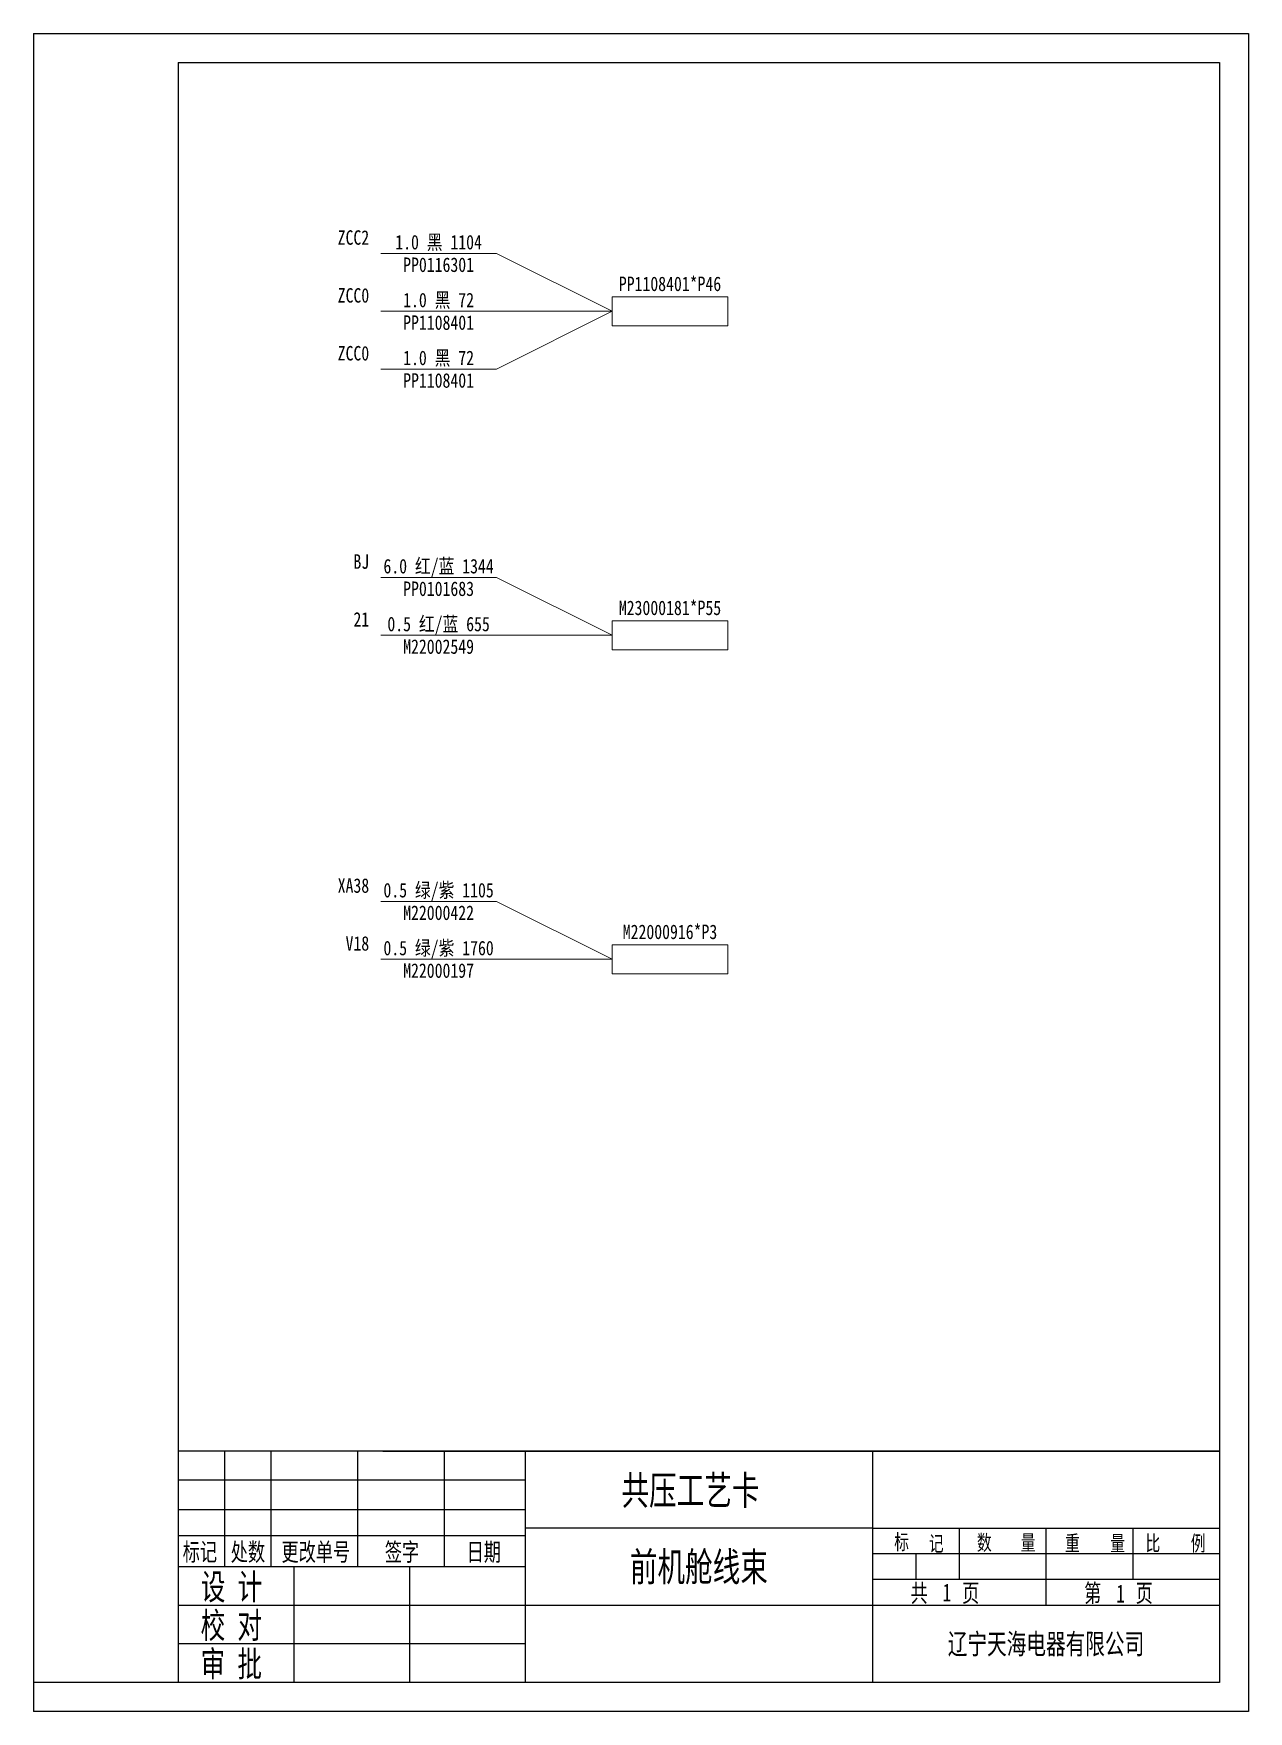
# Model space of a CAD drawing. Header units: millimetres. Extents: x -2653 to 6698, y -4403 to -42.
# Drawn here: x 1682.2 to 1892.2, y -2609.4 to -2319.4 of the extents above; entities that cross this region are included whole.
import ezdxf
from ezdxf.enums import TextEntityAlignment as Align

# ---------------------------------------------------------------- set-up
doc = ezdxf.new("R2010")
doc.units = ezdxf.units.MM
doc.header["$MEASUREMENT"] = 0
for name, color, linetype in [('01', 7, 'Continuous'), ('THINK', 3, 'Continuous'), ('二细线', 7, 'Continuous'), ('图层1', 172, 'Continuous'), ('轮廓线', 7, 'Continuous')]:
    doc.layers.add(name, color=color, linetype=linetype)
doc.styles.add('辽宁天海', font='', dxfattribs={"width": 0.7})
doc.styles.add('重庆天海', font='', dxfattribs={"width": 0.7})
doc.styles.get('辽宁天海').set_extended_font_data('NSimSun')
doc.styles.get('重庆天海').set_extended_font_data('NSimSun')

msp = doc.modelspace()

# ---------------------------------------------------------------- texts
at = {"layer": '轮廓线', "color": 3, "lineweight": 0, "style": '辽宁天海', "width": 0.8}
for s, p in [('ZCC2', (1740.26, -2355.86)), ('ZCC0', (1740.26, -2365.86)), ('ZCC0', (1740.26, -2375.86)), ('BJ', (1740.26, -2411.86)), ('21', (1740.26, -2421.86)), ('XA38', (1740.26, -2467.86)), ('V18', (1740.26, -2477.86))]:
    msp.add_text(s, height=2.5, dxfattribs=at).set_placement(p, align=Align.RIGHT)
for s, p in [('1.0 黑 1104', (1752.26, -2356.66)), ('PP0116301', (1752.26, -2360.56)), ('PP1108401*P46', (1792.26, -2363.86)), ('1.0 黑 72', (1752.26, -2366.66)), ('PP1108401', (1752.26, -2370.56)), ('1.0 黑 72', (1752.26, -2376.66)), ('PP1108401', (1752.26, -2380.56)), ('6.0 红/蓝 1344', (1752.26, -2412.66)), ('PP0101683', (1752.26, -2416.56)), ('M23000181*P55', (1792.26, -2419.86)), ('0.5 红/蓝 655', (1752.26, -2422.66)), ('M22002549', (1752.26, -2426.56)), ('0.5 绿/紫 1105', (1752.26, -2468.66)), ('M22000422', (1752.26, -2472.56)), ('M22000916*P3', (1792.26, -2475.86)), ('0.5 绿/紫 1760', (1752.26, -2478.66)), ('M22000197', (1752.26, -2482.56))]:
    msp.add_text(s, height=2.5, dxfattribs=at).set_placement(p, align=Align.CENTER)

# ---------------------------------------------------------------- blocks, each defined once
blk = doc.blocks.new('打卡共压工艺卡外框')
at = {"layer": '01', "color": 0, "lineweight": -3}
for p, q in [((25, -245), (25, -285)), ((25, -245), (25, -285)), ((25, -245), (25, -285)), ((25, -245), (25, -285)), ((205, -245), (25, -245)), ((60.38, -245), (205, -245)), ((85, -245), (85, -285)), ((145, -245), (145, -285)), ((85, -250), (25, -250)), ((85, -255.13), (25, -255.13)), ((85, -259.67), (25, -259.67)), ((145, -258.33), (157, -258.33)), ((145, -258.33), (160, -258.33)), ((160, -258.33), (160, -267.22)), ((175, -258.33), (175, -267.22)), ((190, -258.33), (190, -267.22)), ((205, -262.78), (145, -262.78)), ((152.5, -262.78), (152.5, -267.22)), ((160, -262.78), (160, -267.22)), ((85, -265), (25, -265)), ((45, -265), (45, -285)), ((85, -265), (70, -265)), ((85, -265), (70, -265)), ((85, -265), (70, -265)), ((205, -267.22), (145, -267.22)), ((205, -271.67), (25, -271.67)), ((85, -278.33), (25, -278.33))]:
    blk.add_line(p, q, dxfattribs=at)
at = {"layer": 'THINK', "color": 0, "lineweight": -3}
for p, q in [((33, -245), (33, -265)), ((41, -245), (41, -265)), ((56, -245), (56, -265)), ((71, -245), (71, -265)), ((145, -258.33), (85, -258.33)), ((145, -258.33), (205, -258.33)), ((210, -290), (0, -290))]:
    blk.add_line(p, q, dxfattribs=at)
at = {"layer": '二细线', "lineweight": -3}
for p, q in [((0, 0), (0, -290)), ((0, 0), (210, 0)), ((210, 0), (210, -290)), ((25, -5), (25, -245)), ((25, -5), (205, -5)), ((205, -5), (205, -245)), ((205, -245), (205, -285)), ((205, -285), (0, -285))]:
    blk.add_line(p, q, dxfattribs=at)
at = {"layer": '图层1', "color": 0, "lineweight": -3}
for p, q in [((65, -265), (65, -285)), ((175, -267.22), (175, -271.67))]:
    blk.add_line(p, q, dxfattribs=at)
at = {"layer": '01', "color": 0, "lineweight": -3, "style": '重庆天海', "width": 0.7}
for s, height, p in [('标记', 3.111, (25.78, -263.97)), ('处数', 3.111, (34.08, -263.98)), ('更改单号', 3.111, (42.85, -263.98)), ('签字', 3.111, (60.71, -263.99)), ('日期', 3.111, (74.85, -263.98)), ('标', 2.67, (148.76, -262.03)), ('记 ', 2.667, (154.75, -262.31)), ('数', 2.67, (163.06, -262.14)), ('量', 2.67, (170.64, -262.14)), ('重', 2.67, (178.29, -262.24)), ('量', 2.67, (186.11, -262.26)), ('比', 2.67, (192.21, -262.24)), ('例', 2.67, (200.04, -262.26)), ('设 计', 4.444, (28.92, -270.67)), ('共    页', 3.111, (151.61, -271.08)), ('第    页', 3.111, (181.6, -271.09)), ('校 对', 4.444, (28.88, -277.33)), ('审 批', 4.444, (28.87, -284))]:
    blk.add_text(s, height=height, dxfattribs=at).set_placement(p)
blk.add_text('辽宁天海电器有限公司', height=3.556, dxfattribs=at).set_placement((175, -278.33), align=Align.MIDDLE_CENTER)
at = {"layer": '二细线', "lineweight": -3, "style": '重庆天海', "width": 0.7, "flags": 12}
for tag, height, p in [('工艺卡名称', 5, (113.55, -251.79)), ('产品编码', 5, (171.29, -251.13)), ('线束名称', 5, (115, -265)), ('总页', 3.1, (157.88, -269.44)), ('页码', 3.1, (187.88, -269.63)), ('车型', 5, (113.08, -279.25))]:
    blk.add_attdef(tag, text='', height=height, dxfattribs=at).set_placement(p, align=Align.MIDDLE_CENTER)

# ---------------------------------------------------------------- linework, layer by layer
at = {"layer": '轮廓线', "color": 3, "lineweight": 0}
for points in [[(1742.26, -2357.36), (1762.26, -2357.36), (1782.26, -2367.36)], [(1742.26, -2377.36), (1762.26, -2377.36), (1782.26, -2367.36)], [(1742.26, -2367.36), (1762.26, -2367.36), (1782.26, -2367.36)], [(1742.26, -2413.36), (1762.26, -2413.36), (1782.26, -2423.36)], [(1742.26, -2423.36), (1762.26, -2423.36), (1782.26, -2423.36)], [(1742.26, -2469.36), (1762.26, -2469.36), (1782.26, -2479.36)], [(1742.26, -2479.36), (1762.26, -2479.36), (1782.26, -2479.36)]]:
    msp.add_lwpolyline(points, dxfattribs=at)
for points in [[(1782.26, -2364.86), (1782.26, -2369.86), (1802.26, -2369.86), (1802.26, -2364.86)], [(1782.26, -2420.86), (1782.26, -2425.86), (1802.26, -2425.86), (1802.26, -2420.86)], [(1782.26, -2476.86), (1782.26, -2481.86), (1802.26, -2481.86), (1802.26, -2476.86)]]:
    msp.add_lwpolyline(points, close=True, dxfattribs=at)

# ---------------------------------------------------------------- block references
ref = msp.add_blockref('打卡共压工艺卡外框', (1682.25, -2319.36), dxfattribs=at)
ref.add_attrib('页码', '1', dxfattribs={"layer": '二细线', "lineweight": -3, "height": 3.1, "style": '重庆天海', "width": 0.7}).set_placement((1870.13, -2588.98), align=Align.MIDDLE_CENTER)
ref.add_attrib('总页', '1', dxfattribs={"layer": '二细线', "lineweight": -3, "height": 3.1, "style": '重庆天海', "width": 0.7}).set_placement((1840.13, -2588.8), align=Align.MIDDLE_CENTER)
ref.add_attrib('线束名称', '前机舱线束', dxfattribs={"layer": '二细线', "lineweight": -3, "height": 5, "style": '重庆天海', "width": 0.7}).set_placement((1797.25, -2584.36), align=Align.MIDDLE_CENTER)
ref.add_attrib('工艺卡名称', '共压工艺卡', dxfattribs={"layer": '二细线', "lineweight": -3, "height": 5, "style": '重庆天海', "width": 0.7}).set_placement((1795.8, -2571.14), align=Align.MIDDLE_CENTER)

msp.set_redraw_order([(e.dxf.handle, doc.entitydb.next_handle()) for e in msp.query("TEXT MTEXT ATTDEF DIMENSION ARC_DIMENSION")])  # texts and dimensions are drawn at this point

doc.saveas('drawing.dxf')
